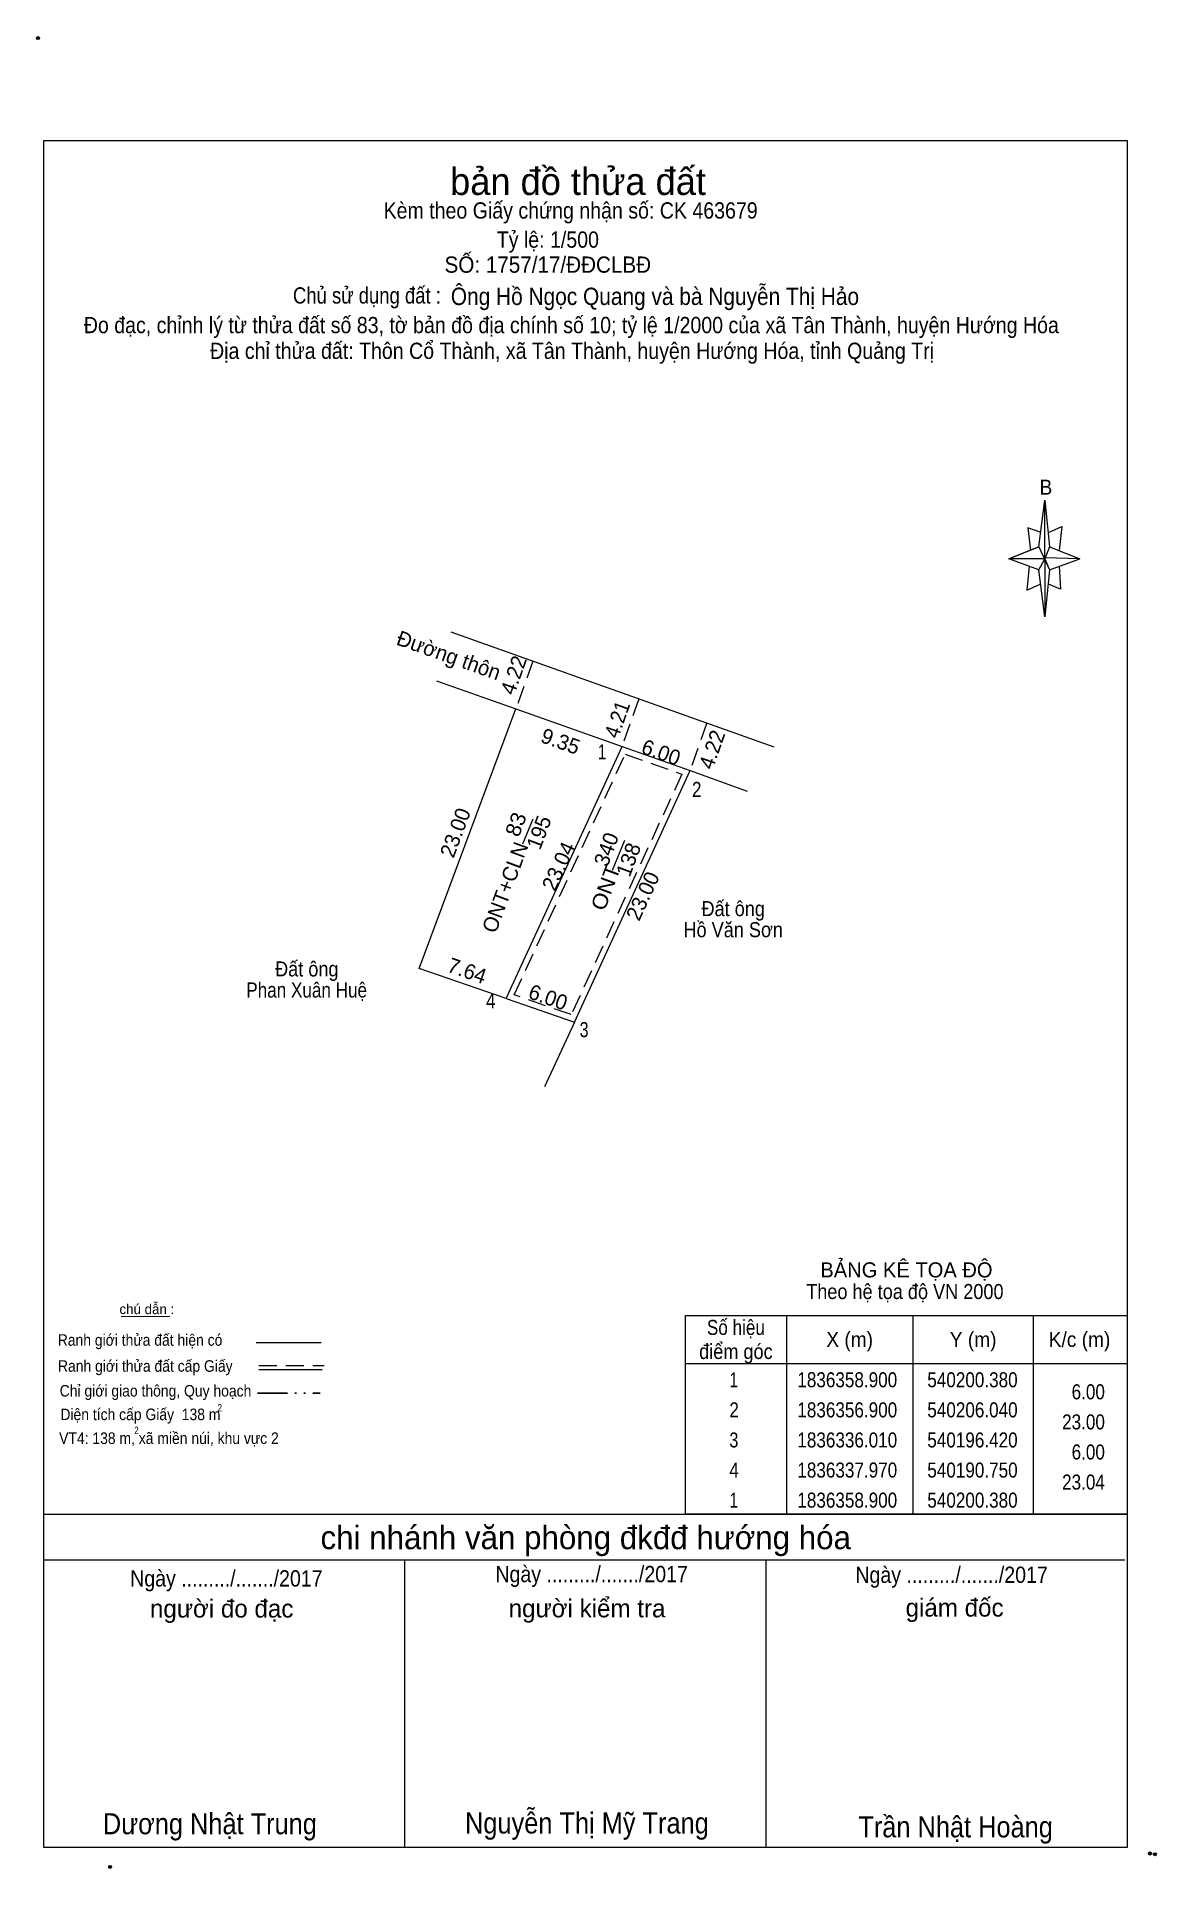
# Model space of a CAD drawing. Header units: metres. Extents: x 539723 to 540606, y 1836065 to 1836418.
# Drawn here: x 540151.8 to 540244.8, y 1836265.7 to 1836417.9 of the extents above; entities that cross this region are included whole.
import ezdxf
from ezdxf.enums import TextEntityAlignment as Align

# ---------------------------------------------------------------- set-up
doc = ezdxf.new("R2010")
doc.units = ezdxf.units.M
doc.header["$LTSCALE"] = 0.5
doc.header["$PDMODE"] = 32
doc.header["$PDSIZE"] = 0.25
for name, pattern in [('DASH_DOUBLE_DOT', [9.2, 5, -1.2, 0.3, -1.2, 0.3, -1.2]), ('DOTTED', [1.5, 0.3, -1.2]), ('MEDIUM_DASHED', [4.5, 3, -1.5])]:
    doc.linetypes.add(name, pattern=pattern)
for name, color, linetype, lineweight in [('1', 7, 'DOTTED', 13), ('23', 7, 'Continuous', 13), ('42', 7, 'Continuous', 13), ('5', 7, 'Continuous', 13), ('61', 7, 'Continuous', 13), ('63', 7, 'Continuous', 13)]:
    doc.layers.add(name, color=color, linetype=linetype, lineweight=lineweight)
doc.layers.add('34', color=7, linetype='Continuous')
doc.layers.add('6', color=7, linetype='Continuous')

msp = doc.modelspace()

# ---------------------------------------------------------------- texts
at = {"layer": '34', "width": 0.9}
msp.add_text('Ông Hồ Ngọc Quang và bà Nguyễn Thị Hảo', height=1.44, dxfattribs=at).set_placement((540186.16, 1836395.58))
at = {"layer": '5'}
for s, height, p in [('bản đồ thửa đất', 2.25, (540196.725, 1836404.72)), ('chi nhánh văn phòng đkđđ hướng hóa', 1.944, (540197.365, 1836292.22)), ('người đo đạc', 1.5, (540167.125, 1836286.54)), ('người kiểm tra', 1.5, (540197.475, 1836286.56)), ('giám đốc', 1.5, (540228.005, 1836286.62))]:
    msp.add_text(s, height=height, dxfattribs=at).set_placement(p, align=Align.CENTER)
for s, height, width, p in [('Kèm theo Giấy chứng nhận số: CK 463679', 1.35, 0.9, (540196.11, 1836402.76)), ('Tỷ lệ: 1/500', 1.35, 0.9, (540194.22, 1836400.34)), ('SỐ: 1757/17/ĐĐCLBĐ', 1.35, 0.95, (540194.215, 1836398.26)), ('Chủ sử dụng đất :', 1.35, 0.85, (540179.19, 1836395.7)), ('Đo đạc, chỉnh lý từ thửa đất số 83, tờ bản đồ địa chính số 10; tỷ lệ 1/2000 của xã Tân Thành, huyện Hướng Hóa', 1.35, 0.9, (540196.17, 1836393.24)), ('Địa chỉ thửa đất: Thôn Cổ Thành, xã Tân Thành, huyện Hướng Hóa, tỉnh Quảng Trị', 1.35, 0.9, (540196.23, 1836391.1)), ('B', 1.25, 0.95, (540235.59, 1836379.82)), ('Ranh giới thửa đất hiện có ', 0.96, 0.9, (540160.505, 1836309.12)), ('Ranh giới thửa đất cấp Giấy', 0.96, 0.9, (540160.78, 1836306.96)), ('Chỉ giới giao thông, Quy hoạch', 0.96, 0.9, (540161.63, 1836304.9)), ('Diện tích cấp Giấy  138 m', 0.96, 0.9, (540160.375, 1836302.94)), (' VT4: 138 m, xã miền núi, khu vực 2', 0.96, 0.9, (540162.585, 1836300.96)), ('Ngày ........./......./2017', 1.35, 0.9, (540167.515, 1836289.12)), ('Ngày ........./......./2017', 1.35, 0.9, (540197.855, 1836289.48)), ('Ngày ........./......./2017', 1.35, 0.9, (540227.755, 1836289.42)), ('Dương Nhật Trung', 1.75, 0.9, (540166.145, 1836268.54)), ('Nguyễn Thị Mỹ Trang', 1.75, 0.9, (540197.465, 1836268.6)), ('Trần Nhật Hoàng', 1.75, 0.9, (540228.09, 1836268.28))]:
    msp.add_text(s, height=height, dxfattribs=dict(at, width=width)).set_placement(p, align=Align.CENTER)
at = {"layer": '6'}
msp.add_text('BẢNG KÊ TỌA ĐỘ', height=1.25, dxfattribs=at).set_placement((540224.005, 1836314.8), align=Align.CENTER)
at = {"layer": '6', "width": 0.9}
msp.add_text('Theo hệ tọa độ VN 2000', height=1.25, dxfattribs=at).set_placement((540223.875, 1836313), align=Align.CENTER)
at = {"layer": '61'}
for s, width, p in [('83', 1.05, (540192.1457, 1836352.2165)), ('ONT', 1.1, (540199.6009, 1836346.9815))]:
    msp.add_text(s, height=1.25, rotation=69.54, dxfattribs=dict(at, width=width)).set_placement(p, align=Align.CENTER)
for s, p in [('195', (540194.0612, 1836351.5465)), ('340', (540199.6605, 1836350.1415)), ('ONT+CLN', (540191.2591, 1836346.9865)), ('138', (540201.5012, 1836349.2865))]:
    msp.add_text(s, height=1.25, rotation=69.54, dxfattribs=at).set_placement(p, align=Align.CENTER)
at = {"layer": '63'}
for s, height, rotation, p in [('Đường thôn', 1.25, 340.478, (540185.7862, 1836365.8893)), ('4.22', 1.25, 70.492, (540191.9607, 1836364.6263)), ('9.35', 1.25, 340.499, (540195.0664, 1836358.7465)), ('4.22', 1.25, 70.658, (540208.4463, 1836358.448)), ('6.00', 1.25, 340.539, (540203.4218, 1836357.8287)), ('23.00', 1.25, 69.54, (540187.1169, 1836351.5315)), ('23.04', 1.25, 65.293, (540195.6782, 1836348.6988)), ('23.00', 1.25, 65.274, (540202.6712, 1836346.2236)), ('7.64', 1.25, 340.901, (540187.3105, 1836339.69)), ('6.00', 1.25, 340.931, (540194.0408, 1836337.4808)), ('chú dẫn :', 0.8279, 359.974, (540160.9098, 1836311.7488))]:
    msp.add_text(s, height=height, rotation=rotation, dxfattribs=at).set_placement(p, align=Align.CENTER)
at = {"layer": '63', "width": 0.95}
msp.add_text('4.21', height=1.25, rotation=70.575, dxfattribs=at).set_placement((540200.5674, 1836360.9471), align=Align.CENTER)
at = {"layer": '63'}
for s, width, p in [(' 1', 0.75, (540199.07, 1836357.83)), (' 2', 0.85, (540206.98, 1836354.71)), (' 4', 0.85, (540189.87, 1836337.15)), (' 3', 0.8, (540197.6, 1836334.76)), ('6.00', 0.85, (540240.49, 1836304.67)), ('23.00', 0.85, (540240.49, 1836302.17)), ('6.00', 0.85, (540240.49, 1836299.67)), ('23.04', 0.85, (540240.49, 1836297.17))]:
    msp.add_text(s, height=1.25, dxfattribs=dict(at, width=width)).set_placement(p, align=Align.RIGHT)
for s, height, width, p in [('Đất ông', 1.25, 0.9, (540209.615, 1836344.81)), ('Hồ Văn Sơn', 1.25, 0.9, (540209.615, 1836343.06)), ('Đất ông', 1.25, 0.9, (540174.195, 1836339.8)), ('Phan Xuân Huệ', 1.25, 0.85, (540174.185, 1836338.05)), ('Số hiệu', 1.25, 0.85, (540209.84, 1836310.02)), ('X (m)', 1.25, 0.95, (540219.29, 1836309.02)), ('Y (m)', 1.25, 0.95, (540229.545, 1836309.02)), ('K/c (m)', 1.25, 0.95, (540238.385, 1836309.02)), ('điểm góc', 1.25, 0.9, (540209.84, 1836308.02)), (' 1', 1.25, 0.75, (540209.49, 1836305.67)), ('1836358.900', 1.25, 0.85, (540219.09, 1836305.67)), ('540200.380', 1.25, 0.85, (540229.49, 1836305.67)), ('2', 0.625, 0.8, (540166.97, 1836303.66)), (' 2', 1.25, 0.85, (540209.495, 1836303.17)), ('1836356.900', 1.25, 0.85, (540219.09, 1836303.17)), ('540206.040', 1.25, 0.85, (540229.49, 1836303.17)), ('2', 0.625, 0.8, (540160.05, 1836301.78)), (' 3', 1.25, 0.8, (540209.485, 1836300.67)), ('1836336.010', 1.25, 0.85, (540219.09, 1836300.67)), ('540196.420', 1.25, 0.85, (540229.49, 1836300.67)), (' 4', 1.25, 0.85, (540209.49, 1836298.17)), ('1836337.970', 1.25, 0.85, (540219.09, 1836298.17)), ('540190.750', 1.25, 0.85, (540229.49, 1836298.17)), (' 1', 1.25, 0.75, (540209.49, 1836295.67)), ('1836358.900', 1.25, 0.85, (540219.09, 1836295.67)), ('540200.380', 1.25, 0.85, (540229.49, 1836295.67))]:
    msp.add_text(s, height=height, dxfattribs=dict(at, width=width)).set_placement(p, align=Align.CENTER)

# ---------------------------------------------------------------- linework, layer by layer
at = {"layer": '1', "linetype": 'MEDIUM_DASHED'}
msp.add_lwpolyline([(540200.64, 1836358.28), (540205.36, 1836356.61), (540196.16, 1836336.63), (540191.43, 1836338.26)], close=True, dxfattribs=at)
at = {"layer": '23'}
for p, q in [((540186.17, 1836368.43), (540213, 1836358.88)), ((540206.04, 1836356.9), (540210.78, 1836355.18))]:
    msp.add_line(p, q, dxfattribs=at)
at = {"layer": '42'}
for p, q in [((540184.97, 1836364.36), (540191.57, 1836362.02)), ((540196.42, 1836336.01), (540193.94, 1836330.63))]:
    msp.add_line(p, q, dxfattribs=at)
msp.add_lwpolyline([(540190.75, 1836337.97), (540183.53, 1836340.47), (540191.57, 1836362.02)], dxfattribs=at)
at = {"layer": '5'}
for p, q in [((540235, 1836375.48), (540235.5, 1836379.38)), ((540235.9, 1836375.48), (540238.4, 1836374.48)), ((540235, 1836373.58), (540232.5, 1836374.48)), ((540236.7, 1836373.88), (540236.8, 1836371.98)), ((540235.9, 1836373.58), (540235.5, 1836369.68)), ((540236.8, 1836371.98), (540235.8, 1836372.38)), ((540170, 1836309.4), (540175.38, 1836309.4)), ((540170.2, 1836307.16), (540175.46, 1836307.16)), ((540152.34, 1836295.14), (540242.34, 1836295.14)), ((540152.34, 1836291.34), (540242.14, 1836291.34)), ((540152.34, 1836291.34), (540242.14, 1836291.34)), ((540152.34, 1836291.34), (540242.14, 1836291.34)), ((540182.34, 1836267.44), (540182.34, 1836291.34)), ((540212.34, 1836267.44), (540212.34, 1836291.34)), ((540242.34, 1836267.44), (540152.34, 1836267.44))]:
    msp.add_line(p, q, dxfattribs=at)
at = {"layer": '5', "linetype": 'MEDIUM_DASHED'}
msp.add_line((540170.2, 1836307.48), (540175.64, 1836307.48), dxfattribs=at)
at = {"layer": '5', "linetype": 'DASH_DOUBLE_DOT', "lineweight": 25}
msp.add_line((540170.1, 1836305.18), (540175.32, 1836305.18), dxfattribs=at)
at = {"layer": '5'}
for points in [[(540152.34, 1836409.24), (540242.34, 1836409.24), (540242.34, 1836267.44), (540152.34, 1836267.44)], [(540235.5, 1836379.38), (540235.9, 1836375.48), (540235.5, 1836374.48)], [(540235.5, 1836374.48), (540232.5, 1836374.48), (540235, 1836375.48), (540235.9, 1836373.58), (540238.4, 1836374.48), (540235.5, 1836374.58)], [(540235.5, 1836374.48), (540235.5, 1836369.68), (540235, 1836373.58)]]:
    msp.add_lwpolyline(points, close=True, dxfattribs=at)
for points in [[(540235.2, 1836376.68), (540234.1, 1836377.08), (540234.3, 1836375.18)], [(540235.8, 1836376.68), (540236.9, 1836377.18), (540236.7, 1836375.18)], [(540235.5, 1836374.48), (540235, 1836375.48), (540232.5, 1836374.48)], [(540234.2, 1836373.88), (540234, 1836371.88), (540235.1, 1836372.38)], [(540235.5, 1836374.48), (540235.9, 1836373.58), (540238.4, 1836374.48)]]:
    msp.add_lwpolyline(points, dxfattribs=at)
for p in [(540151.88, 1836417.75), (540157.86, 1836265.83), (540244.24, 1836266.94), (540244.64, 1836266.88)]:
    msp.add_point(p, dxfattribs=at)
at = {"layer": '61'}
for p, q in [((540191.57, 1836362.02), (540200.38, 1836358.9)), ((540190.75, 1836337.97), (540200.38, 1836358.9)), ((540200.38, 1836358.9), (540206.04, 1836356.9)), ((540196.42, 1836336.01), (540206.04, 1836356.9)), ((540192.96, 1836352.87), (540192.12, 1836350.78)), ((540200.58, 1836351.1), (540199.57, 1836348.61)), ((540190.75, 1836337.97), (540196.42, 1836336.01))]:
    msp.add_line(p, q, dxfattribs=at)
at = {"layer": '63', "linetype": 'MEDIUM_DASHED'}
for p, q in [((540192.98, 1836366), (540191.57, 1836362.02)), ((540201.78, 1836362.87), (540200.38, 1836358.9)), ((540207.43, 1836360.86), (540206.04, 1836356.9))]:
    msp.add_line(p, q, dxfattribs=at)
at = {"layer": '63'}
for p, q in [((540158.78, 1836311.55), (540162.82, 1836311.59)), ((540214.04, 1836311.64), (540214.04, 1836295.14)), ((540224.54, 1836311.64), (540224.54, 1836295.14)), ((540234.54, 1836311.64), (540234.54, 1836295.14)), ((540205.64, 1836307.64), (540242.34, 1836307.64))]:
    msp.add_line(p, q, dxfattribs=at)
msp.add_lwpolyline([(540205.64, 1836311.64), (540242.34, 1836311.64), (540242.34, 1836295.14), (540205.64, 1836295.14)], close=True, dxfattribs=at)

msp.set_redraw_order([(e.dxf.handle, doc.entitydb.next_handle()) for e in msp.query("TEXT MTEXT ATTDEF DIMENSION ARC_DIMENSION")])  # texts and dimensions are drawn at this point

doc.saveas('drawing.dxf')
